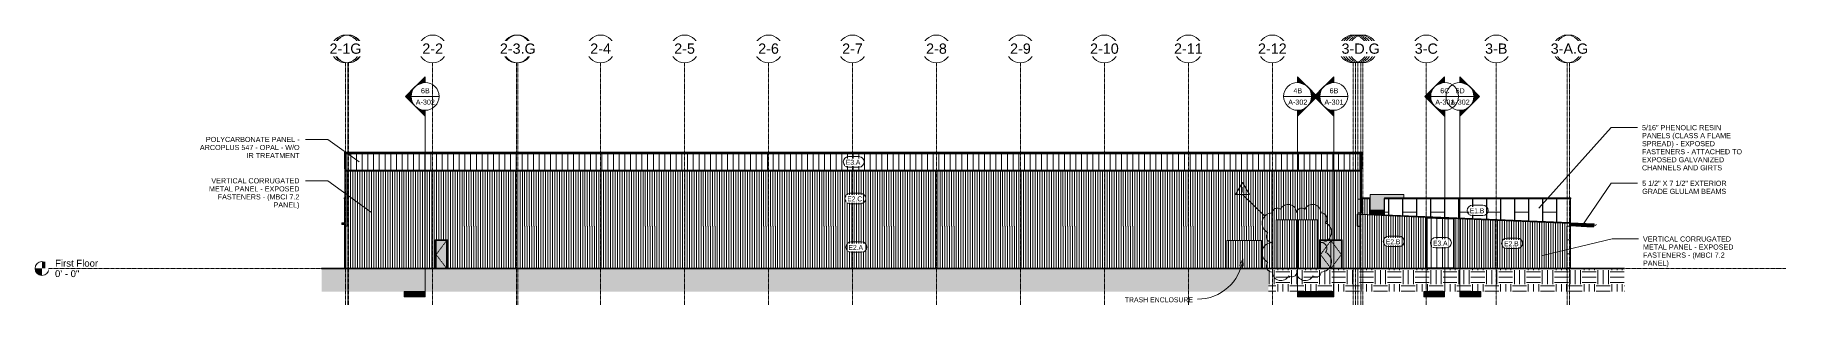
# Model space of a CAD drawing. Header units: inches. Extents: x 20273 to 40654, y -355 to 835.
# Drawn here: x 34617 to 40654, y -126 to 805 of the extents above; entities that cross this region are included whole.
import ezdxf

# ---------------------------------------------------------------- set-up
doc = ezdxf.new("R2010")
doc.units = ezdxf.units.IN
doc.header["$MEASUREMENT"] = 0
for name, pattern in [('Dash 1_16_', [0.125, 0.0625, -0.0625]), ('Grid Line 1_2_', [0.875, 0.5, -0.125, 0.125, -0.125]), ('Hidden 1_8_', [0.1875, 0.125, -0.0625])]:
    doc.linetypes.add(name, pattern=pattern)
for name, color, linetype, lineweight in [('A-ANNO-KEYN', 231, 'Continuous', 9), ('A-DOOR', 31, 'Continuous', 13), ('A-DOOR-FRAM', 31, 'Continuous', 9), ('A-FLOR-LEVL', 51, 'Continuous', 9), ('A-GLAZ-CWMG', 51, 'Continuous', 13), ('A-ROOF', 132, 'Continuous', 13), ('A-ROOF-OTLN', 132, 'Continuous', 9), ('A-ROOF-PATT', 132, 'Continuous', 13), ('A-WALL', 113, 'Continuous', 13), ('A-WALL-IDEN', 211, 'Continuous', 9), ('A-WALL-PATT', 111, 'Continuous', 13), ('C-TOPO', 7, 'Continuous', 13), ('G-ANNO-REVC', 71, 'Continuous', 9), ('G-ANNO-REVC-IDEN', 71, 'Continuous', 9), ('G-ANNO-SYMB', 111, 'Continuous', 9), ('G-ANNO-TEXT', 231, 'Continuous', 9), ('I-WALL', 2, 'Continuous', 13), ('M-EQPM', 50, 'Continuous', 13), ('S-BEAM', 12, 'Continuous', 13), ('S-COLS', 52, 'Continuous', 13), ('S-GRID', 1, 'Continuous', 9), ('S-GRID-IDEN', 1, 'Continuous', 9)]:
    doc.layers.add(name, color=color, linetype=linetype, lineweight=lineweight)
doc.styles.add('Arial', font='arial.ttf', dxfattribs={"height": 23.60479})
doc.styles.add('Arial_1', font='arial.ttf', dxfattribs={"height": 35.407186})
doc.styles.add('Arial_2', font='arial.ttf', dxfattribs={"height": 17.703593})
doc.styles.add('Century Gothic', font='GOTHIC.TTF', dxfattribs={"width": 0.8, "height": 17.245342})
doc.styles.add('Century Gothic_1', font='GOTHIC.TTF', dxfattribs={"height": 17.245342})
pattern_1 = [(0, (-86432.223, 0), (48, 48), [48, -48]), (0, (-86432.223, 18), (48, 48), [48, -48]), (0, (-86432.223, 36), (48, 48), [48, -48]), (90, (-86426.223, 42), (-48, 48), [48, -48]), (90, (-86408.223, 42), (-48, 48), [48, -48]), (90, (-86390.223, 42), (-48, 48), [48, -48])]
pattern_2 = [(0, (-84042.58, 145.5), (-193, 193), [48, -145]), (90, (-84042.58, 145.5), (-193, 1e-14), [96.25, -96.75]), (180, (-83994.58, 241.75), (-193, 193), [48, -145]), (90, (-83994.58, 145.5), (-193, 1e-14), [96.25, -96.75]), (180, (-83994.58, 242), (-193, 193), [48, -145]), (90, (-83994.58, 242), (-193, 1e-14), [96.25, -96.75]), (0, (-84042.58, 338.25), (-193, 193), [48, -145]), (90, (-84042.58, 242), (-193, 1e-14), [96.25, -96.75]), (0, (-83994.33, 193.5), (-193, 193), [48, -145]), (90, (-83994.33, 145.25), (-193, 1e-14), [48.25, -144.75]), (90, (-83946.33, 145.25), (-193, 1e-14), [48.25, -144.75]), (0, (-83994.33, 290), (-193, 193), [48, -145]), (90, (-83994.33, 193.75), (-193, 1e-14), [96.25, -96.75]), (180, (-83946.33, 193.75), (-193, 193), [48, -145]), (90, (-83946.33, 193.75), (-193, 1e-14), [96.25, -96.75]), (90, (-83994.33, 290.25), (-193, 1e-14), [48, -145]), (180, (-83946.33, 290.25), (-193, 193), [48, -145]), (90, (-83946.33, 290.25), (-193, 1e-14), [48, -145]), (0, (-83946.08, 145.5), (-193, 193), [48, -145]), (90, (-83946.08, 145.5), (-193, 1e-14), [96.25, -96.75]), (180, (-83898.08, 241.75), (-193, 193), [48, -145]), (90, (-83898.08, 145.5), (-193, 1e-14), [96.25, -96.75]), (180, (-83898.08, 242), (-193, 193), [48, -145]), (90, (-83898.08, 242), (-193, 1e-14), [96.25, -96.75]), (180, (-83898.08, 338.25), (-193, 193), [48, -145]), (90, (-83946.08, 242), (-193, 1e-14), [96.25, -96.75]), (0, (-83897.83, 193.5), (-193, 193), [48, -145]), (90, (-83897.83, 145.25), (-193, 1e-14), [48.25, -144.75]), (90, (-83849.83, 145.25), (-193, 1e-14), [48.25, -144.75]), (0, (-83897.83, 290), (-193, 193), [48, -145]), (90, (-83897.83, 193.75), (-193, 1e-14), [96.25, -96.75]), (180, (-83849.83, 193.75), (-193, 193), [48, -145]), (90, (-83849.83, 193.75), (-193, 1e-14), [96.25, -96.75]), (90, (-83897.83, 290.25), (-193, 1e-14), [48, -145]), (180, (-83849.83, 290.25), (-193, 193), [48, -145]), (90, (-83849.83, 290.25), (-193, 1e-14), [48, -145])]
pattern_3 = [(90, (-88246.49, 0), (-8, 5e-16), [])]

msp = doc.modelspace()

# ---------------------------------------------------------------- texts
at = {"layer": 'G-ANNO-REVC-IDEN', "insert": (38780.1, 279.6), "char_height": 17.7, "width": 16.416, "attachment_point": 2, "line_spacing_factor": 0.938532, "style": 'Arial_2'}
msp.add_mtext('1', dxfattribs=at)
at = {"layer": 'G-ANNO-SYMB', "char_height": 17.7, "attachment_point": 2, "line_spacing_factor": 0.938532, "style": 'Arial_2'}
for s, insert, width in [('6B', (35963, 621.5), 36.072), ('4B', (38970.9, 621.5), 36.072), ('6B', (39095.7, 621.5), 36.072), ('6C', (39478, 621.5), 37.584), ('6D', (39530.7, 621.5), 37.584), ('A-302', (35963, 582.2), 78.624), ('A-302', (38970.9, 582.2), 78.624), ('A-301', (39095.7, 582.2), 78.624), ('A-301', (39478, 582.2), 78.624), ('A-302', (39530.7, 582.2), 78.624)]:
    msp.add_mtext(s, dxfattribs=dict(at, insert=insert, width=width))

# ---------------------------------------------------------------- blocks, each defined once
blk = doc.blocks.new('Rectangular Mullion - Profile_Polycarbonate_Upper and left-1768104-Elevation - North')
at = {"layer": 'A-GLAZ-CWMG'}
blk.add_hatch(color=256, dxfattribs=at).paths.add_polyline_path([(-22995, 395.5), (-22784.1, 395.5), (-22784.1, 398.2), (-26278.6, 398.2), (-26278.6, 395.5), (-23556.5, 395.5)], flags=0)
for p, q in [((-26278.6, 395.5), (-26278.6, 398.2)), ((-26278.6, 398.2), (-22784.1, 398.2)), ((-26278.6, 395.5), (-22784.1, 395.5)), ((-22784.1, 398.2), (-22784.1, 395.5))]:
    blk.add_line(p, q, dxfattribs=at)
blk = doc.blocks.new('Rectangular Mullion - Profile_Polycarbonate_Lower-1768105-Elevation - North')
at = {"layer": 'A-GLAZ-CWMG'}
blk.add_hatch(color=256, dxfattribs=at).paths.add_polyline_path([(-24679.4, 335.5), (-22784.1, 335.5), (-22784.1, 338.3), (-26278.6, 338.3), (-26278.6, 335.5), (-25240.9, 335.5)], flags=0)
for p, q in [((-26278.6, 335.5), (-26278.6, 338.3)), ((-22784.1, 338.3), (-26278.6, 338.3)), ((-22784.1, 335.5), (-26278.6, 335.5)), ((-22784.1, 338.3), (-22784.1, 335.5))]:
    blk.add_line(p, q, dxfattribs=at)
blk = doc.blocks.new('Rectangular Mullion - Profile_Polycarbonate_Upper and left-1766189-Elevation - North')
at = {"layer": 'A-GLAZ-CWMG'}
blk.add_hatch(color=256, dxfattribs=at).paths.add_polyline_path([(-22781.4, 335.5), (-22781.4, 398.2), (-22784.1, 398.2), (-22784.1, 335.5)], flags=0)
for p, q in [((-22784.1, 398.2), (-22781.4, 398.2)), ((-22784.1, 398.2), (-22784.1, 335.5)), ((-22781.4, 398.2), (-22781.4, 335.5)), ((-22781.4, 335.5), (-22784.1, 335.5))]:
    blk.add_line(p, q, dxfattribs=at)
blk = doc.blocks.new('Rectangular Mullion - Profile_Polycarbonate_right-1766190-Elevation - North')
at = {"layer": 'A-GLAZ-CWMG'}
blk.add_hatch(color=256, dxfattribs=at).paths.add_polyline_path([(-26278.6, 335.5), (-26278.6, 398.2), (-26281.4, 398.2), (-26281.4, 335.5)], flags=0)
for p, q in [((-26281.4, 398.2), (-26278.6, 398.2)), ((-26281.4, 335.5), (-26281.4, 398.2)), ((-26278.6, 335.5), (-26278.6, 398.2)), ((-26278.6, 335.5), (-26281.4, 335.5))]:
    blk.add_line(p, q, dxfattribs=at)
blk = doc.blocks.new('Girt_C - 8_D-1785278-Elevation - North')
at = {"layer": 'S-BEAM'}
blk.add_line((-22069, 241.3), (-22069.3, 241.3), dxfattribs=at)
blk = doc.blocks.new('Double-Flush - 72_ x 96_-983185-Elevation - North')
at = {"layer": 'A-DOOR'}
for points in [[(-22883.8, 0), (-22883.8, 96), (-22919.8, 96), (-22919.8, 0)], [(-22847.8, 0), (-22847.8, 96), (-22883.8, 96), (-22883.8, 0), (-22854.6, 0)]]:
    blk.add_hatch(color=256, dxfattribs=at).paths.add_polyline_path(points, flags=0)
at = {"layer": 'A-DOOR-FRAM', "lineweight": 13}
blk.add_hatch(color=256, dxfattribs=at).paths.add_polyline_path([(-22922.8, 0), (-22919.8, 0), (-22919.8, 96), (-22847.8, 96), (-22847.8, 0), (-22844.8, 0), (-22844.8, 99), (-22922.8, 99), (-22922.8, 76.4)], flags=0)
at = {"layer": 'A-DOOR', "linetype": 'Dash 1_16_', "lineweight": 9}
for p, q in [((-22883.8, 96), (-22919.8, 48)), ((-22847.8, 48), (-22883.8, 96)), ((-22883.8, 0), (-22919.8, 48)), ((-22883.8, 0), (-22847.8, 48))]:
    blk.add_line(p, q, dxfattribs=at)
at = {"layer": 'A-DOOR', "lineweight": 9}
for p, q in [((-22883.8, 96), (-22883.8, 0)), ((-22883.8, 0), (-22883.8, 96))]:
    blk.add_line(p, q, dxfattribs=at)
at = {"layer": 'A-DOOR-FRAM'}
for p, q in [((-22844.8, 99), (-22922.8, 99)), ((-22922.8, 99), (-22922.8, 0)), ((-22919.8, 96), (-22847.8, 96)), ((-22919.8, 0), (-22919.8, 96)), ((-22847.8, 96), (-22847.8, 0)), ((-22844.8, 0), (-22844.8, 99))]:
    blk.add_line(p, q, dxfattribs=at)
blk = doc.blocks.new('Carrier_48TC_Standard_Efficiency_Gas_Heat_Electric_Cooling_Packaged_Rooftop_Unit_3_to_15_nominal_tons - 15 ton 48TC__16-873539-Elevation - North')
at = {"layer": 'M-EQPM'}
for points in [[(-22714.2, 197.3), (-22700.8, 197.3), (-22700.7, 240.8), (-22699.8, 240.8), (-22699.8, 243.5), (-22632.5, 243.5), (-22632.5, 254.7), (-22748.4, 254.7), (-22748.4, 197.3)], [(-22632.4, 243.5), (-22632.4, 249.6), (-22632.5, 249.6), (-22632.5, 243.5)], [(-22700.8, 187.1), (-22700.8, 201.1), (-22748.4, 201.1), (-22748.4, 187.1), (-22705.5, 187.1)]]:
    blk.add_hatch(color=256, dxfattribs=at).paths.add_polyline_path(points, flags=0)
for p, q in [((-22748.4, 254.7), (-22632.5, 254.7)), ((-22748.4, 197.3), (-22748.4, 254.7)), ((-22632.5, 243.5), (-22632.5, 254.7)), ((-22632.5, 249.6), (-22632.4, 249.6)), ((-22632.4, 249.6), (-22632.4, 243.5)), ((-22748.4, 201.1), (-22700.8, 201.1)), ((-22748.4, 187.1), (-22748.4, 201.1)), ((-22700.8, 197.3), (-22748.4, 197.3)), ((-22700.8, 187.1), (-22748.4, 187.1))]:
    blk.add_line(p, q, dxfattribs=at)
blk = doc.blocks.new('overhead door - one-983186-Elevation - North')
at = {"layer": 'A-DOOR', "lineweight": 9}
h = blk.add_hatch(dxfattribs=at)
h.set_pattern_fill('FP_48', color=8, style=0, pattern_type=2)
h.set_pattern_definition([(90, (-84969.99, 0), (-8, 5e-16), [])])
h.paths.add_polyline_path([(-22990.5, 0), (-22928.8, 0), (-22928.8, 168), (-23072.8, 168), (-23072.8, 0), (-22995, 0)], flags=0)
blk = doc.blocks.new('columns and girder2 - one-1334686-Elevation - North')
at = {"layer": 'S-BEAM'}
h = blk.add_hatch(color=256, dxfattribs=at)
h.paths.add_polyline_path([(-25697.4, 335), (-25696.4, 335), (-25696.4, 335.5), (-25697.4, 335.5)], flags=0)
h.paths.add_polyline_path([(-25685.4, 335), (-25685.4, 335.5), (-25686.4, 335.5), (-25686.4, 335)], flags=0)
blk.add_hatch(color=256, dxfattribs=at).paths.add_polyline_path([(-25686.4, 335), (-25686.4, 335.5), (-25696.4, 335.5), (-25696.4, 335)], flags=0)
for p, q in [((-25697.4, 335), (-25697.4, 335.5)), ((-25696.4, 335.5), (-25696.4, 335)), ((-25686.4, 335.5), (-25686.4, 335)), ((-25685.4, 335.5), (-25685.4, 335))]:
    blk.add_line(p, q, dxfattribs=at)
blk = doc.blocks.new('Single-Flush - 36_ x 96_-1048073-Elevation - North')
at = {"layer": 'A-DOOR'}
blk.add_hatch(color=256, dxfattribs=at).paths.add_polyline_path([(-25968.8, 0), (-25932.8, 0), (-25932.8, 96), (-25968.8, 96), (-25968.8, 60)], flags=0)
at = {"layer": 'A-DOOR-FRAM', "lineweight": 13}
blk.add_hatch(color=256, dxfattribs=at).paths.add_polyline_path([(-25971.8, 0), (-25968.8, 0), (-25968.8, 96), (-25932.8, 96), (-25932.8, 0), (-25929.8, 0), (-25929.8, 99), (-25971.8, 99), (-25971.8, 76.4)], flags=0)
at = {"layer": 'A-DOOR', "linetype": 'Dash 1_16_', "lineweight": 9}
for p in [(-25932.8, 96), (-25932.8, 0)]:
    blk.add_line(p, (-25968.8, 48), dxfattribs=at)
at = {"layer": 'A-DOOR-FRAM'}
for p, q in [((-25929.8, 99), (-25971.8, 99)), ((-25971.8, 99), (-25971.8, 0)), ((-25968.8, 0), (-25968.8, 96)), ((-25968.8, 96), (-25932.8, 96)), ((-25932.8, 96), (-25932.8, 0)), ((-25929.8, 0), (-25929.8, 99))]:
    blk.add_line(p, q, dxfattribs=at)
blk = doc.blocks.new('W-Wide Flange-Column - B1_G-1528735-Elevation - North')
at = {"layer": 'S-COLS', "linetype": 'Hidden 1_8_', "lineweight": 9}
for p, q in [((-22795.5, 335.5), (-22795.5, 335)), ((-22795.2, 335), (-22795.2, 335.5))]:
    blk.add_line(p, q, dxfattribs=at)
blk = doc.blocks.new('L-Angle - L2X2X3_16-1772653-Elevation - North')
at = {"layer": 'S-BEAM'}
blk.add_hatch(color=256, dxfattribs=at).paths.add_polyline_path([(-22780.3, 238.9), (-22778.6, 238.9), (-22778.9, 239.1), (-22780.3, 239.1)], flags=0)
for p, q in [((-22778.8, 239.1), (-22780.3, 239.1)), ((-22778.9, 238.9), (-22778.6, 238.9))]:
    blk.add_line(p, q, dxfattribs=at)
blk.add_arc((-22778.8, 238.9), 0.187, 0, 90, dxfattribs=at)
blk = doc.blocks.new('Girt_C - 8_D-1405508-Elevation - North')
at = {"layer": 'S-BEAM'}
blk.add_line((-26281.4, 390), (-26281.4, 389.6), dxfattribs=at)
blk = doc.blocks.new('Dimension Lumber - 5_5 x 7_5 Glulam-1777808-Elevation - North')
at = {"layer": 'S-BEAM'}
blk.add_hatch(color=256, dxfattribs=at).paths.add_polyline_path([(-21978, 143), (-21977.7, 150.5), (-22001.7, 151.5), (-22002, 144), (-22001.7, 144)], flags=0)
for p, q in [((-22002, 144), (-21978, 143)), ((-22001.7, 151.5), (-21977.7, 150.5)), ((-21977.7, 150.5), (-21978, 143))]:
    blk.add_line(p, q, dxfattribs=at)
blk = doc.blocks.new('Dimension Lumber - 5_5 x 7_5 Glulam-1777807-Elevation - North')
at = {"layer": 'S-BEAM'}
blk.add_hatch(color=256, dxfattribs=at).paths.add_polyline_path([(-22002, 144), (-22001.7, 151.5), (-22058.8, 153.9), (-22058.8, 153.8), (-22058.3, 153.8), (-22058.3, 146.5), (-22058.8, 146.5), (-22058.8, 146.4), (-22037.6, 145.5)], flags=0)
for p, q in [((-22058.8, 153.9), (-22001.7, 151.5)), ((-22058.8, 146.4), (-22002, 144)), ((-22001.7, 151.5), (-22002, 144))]:
    blk.add_line(p, q, dxfattribs=at)
blk = doc.blocks.new('HSS-Hollow Structural Section - HSS1-1_2X1-1_2X1_8 - Obsolete-1395972-Elevation - North')
at = {"layer": 'S-BEAM'}
for points in [[(-26294.4, 152.9), (-26284.7, 152.9), (-26284.7, 153.1), (-26294.4, 153)], [(-26284.7, 151.9), (-26284.7, 152.9), (-26294.4, 152.9), (-26294.4, 151.9)], [(-26284.7, 151.6), (-26284.7, 151.9), (-26294.4, 151.9), (-26294.4, 151.6)], [(-26284.7, 151.6), (-26284.7, 151.6), (-26294.4, 151.6)]]:
    blk.add_hatch(color=256, dxfattribs=at).paths.add_polyline_path(points, flags=0)
for p, q in [((-26284.7, 153.1), (-26294.4, 153.1)), ((-26294.4, 152.9), (-26294.4, 153.1)), ((-26294.4, 151.9), (-26294.4, 152.9)), ((-26294.4, 151.6), (-26294.4, 151.9)), ((-26294.4, 151.6), (-26284.7, 151.6)), ((-26294.4, 151.6), (-26294.4, 151.6))]:
    blk.add_line(p, q, dxfattribs=at)
blk = doc.blocks.new('Rectangular Mullion - Profile_Polycarbonate_Upper and left-1766592-Elevation - North')
at = {"layer": 'A-GLAZ-CWMG'}
blk.add_hatch(color=256, dxfattribs=at).paths.add_polyline_path([(-22778.6, 239.5), (-22778.6, 398.6), (-22781.1, 398.6), (-22781.1, 239.5)], flags=0)
for p, q in [((-22781.1, 239.5), (-22781.1, 398.6)), ((-22778.6, 398.6), (-22781.1, 398.6)), ((-22778.6, 398.6), (-22778.6, 239.5)), ((-22778.6, 239.5), (-22781.1, 239.5))]:
    blk.add_line(p, q, dxfattribs=at)
blk = doc.blocks.new('Rectangular Mullion - Profile_Polycarbonate_Lower-1778976-Elevation - North')
at = {"layer": 'A-GLAZ-CWMG'}
blk.add_hatch(color=256, dxfattribs=at).paths.add_polyline_path([(-22552.5, 0), (-22461.3, 0), (-22461.3, 2.7), (-22552.5, 2.7)], flags=0)
for p, q in [((-22552.5, 0), (-22552.5, 2.7)), ((-22552.5, 2.7), (-22461.3, 2.7)), ((-22461.3, 2.7), (-22461.3, 0))]:
    blk.add_line(p, q, dxfattribs=at)
blk = doc.blocks.new('Rectangular Mullion - Profile_Polycarbonate_Upper and left-1784082-Elevation - North')
at = {"layer": 'A-GLAZ-CWMG'}
blk.add_hatch(color=256, dxfattribs=at).paths.add_polyline_path([(-22552.5, 0), (-22552.5, 173.2), (-22555.3, 176.1), (-22555.3, 0)], flags=0)
for p, q in [((-22555.3, 176.1), (-22555.3, 0)), ((-22552.5, 173.2), (-22552.5, 0))]:
    blk.add_line(p, q, dxfattribs=at)
blk = doc.blocks.new('Rectangular Mullion - Profile_Polycarbonate_right-1784083-Elevation - North')
at = {"layer": 'A-GLAZ-CWMG'}
blk.add_hatch(color=256, dxfattribs=at).paths.add_polyline_path([(-22458.5, 0), (-22458.5, 172), (-22461.3, 169.4), (-22461.3, 0)], flags=0)
for p, q in [((-22458.5, 172), (-22461.3, 169.4)), ((-22461.3, 0), (-22461.3, 169.4)), ((-22458.5, 0), (-22458.5, 172))]:
    blk.add_line(p, q, dxfattribs=at)
blk = doc.blocks.new('Rectangular Mullion - Profile_Polycarbonate_Upper and left-1784084-Elevation - North')
at = {"layer": 'A-GLAZ-CWMG'}
blk.add_hatch(color=256, dxfattribs=at).paths.add_polyline_path([(-22461.3, 169.4), (-22458.5, 172), (-22555.3, 176.1), (-22552.5, 173.2)], flags=0)
for p, q in [((-22458.5, 172), (-22555.3, 176.1)), ((-22461.3, 169.4), (-22552.5, 173.2)), ((-22461.3, 169.4), (-22458.5, 172))]:
    blk.add_line(p, q, dxfattribs=at)
blk = doc.blocks.new('Level - Level Head - Circle-15001-Elevation - North')
at = {"layer": 'A-FLOR-LEVL'}
h = blk.add_hatch(color=256, dxfattribs=at)
edge = h.paths.add_edge_path(flags=0)
edge.add_line((-27327.8, -24), (-27327.8, 0))
edge.add_line((-27327.8, 0), (-27351.8, 0))
edge.add_arc((-27327.8, 0), 24, 180, 270)
h = blk.add_hatch(color=256, dxfattribs=at)
edge = h.paths.add_edge_path(flags=0)
edge.add_line((-27327.8, 0), (-27303.8, 0))
edge.add_arc((-27327.8, 0), 24, 0, 90)
edge.add_line((-27327.8, 24), (-27327.8, 0))
blk.add_circle((-27327.8, 0), 24, dxfattribs=at)
blk = doc.blocks.new('Grid - Grid Head - Circle-14747-Elevation - North')
at = {"layer": 'S-GRID-IDEN'}
blk.add_circle((-23085.9, 756.8), 48, dxfattribs=at)
blk = doc.blocks.new('Section - 3_32_ x 3_8_-18514-Elevation - North')
at = {"layer": 'G-ANNO-SYMB'}
blk.add_hatch(color=256, dxfattribs=at).paths.add_polyline_path([(-22946.2, -79.7), (-22874.2, -79.7), (-22874.2, -97.7), (-22946.2, -97.7)], flags=0)
for p, q in [((-22946.2, -79.7), (-22946.2, -97.7)), ((-22874.2, -79.7), (-22946.2, -79.7)), ((-22946.2, -97.7), (-22874.2, -97.7)), ((-22874.2, -97.7), (-22874.2, -79.7))]:
    blk.add_line(p, q, dxfattribs=at)
blk = doc.blocks.new('Section - Section Head - Filled-1526-Elevation - North')
at = {"layer": 'G-ANNO-SYMB'}
h = blk.add_hatch(color=256, dxfattribs=at)
edge = h.paths.add_edge_path(flags=0)
edge.add_line((-22908.1, 627.1), (-22942, 593.2))
edge.add_line((-22942, 593.2), (-22922.2, 593.2))
edge.add_arc((-22874.2, 593.2), 48, 135, 180, ccw=False)
h = blk.add_hatch(color=256, dxfattribs=at)
edge = h.paths.add_edge_path(flags=0)
edge.add_arc((-22874.2, 593.2), 48.1, 90, 132.0784, ccw=False)
edge.add_line((-22874.2, 641.2), (-22874.2, 661))
edge.add_line((-22874.2, 661), (-22906.4, 628.8))
h = blk.add_hatch(color=256, dxfattribs=at)
edge = h.paths.add_edge_path(flags=0)
edge.add_arc((-22874.2, 593.2), 48, 180, 225, ccw=False)
edge.add_line((-22922.2, 593.2), (-22942, 593.2))
edge.add_line((-22942, 593.2), (-22908.1, 559.2))
h = blk.add_hatch(color=256, dxfattribs=at)
edge = h.paths.add_edge_path(flags=0)
edge.add_line((-22906.4, 557.5), (-22874.2, 525.3))
edge.add_line((-22874.2, 525.3), (-22874.2, 545.1))
edge.add_arc((-22874.2, 593.2), 48.1, 227.9216, 270, ccw=False)
for p, q in [((-22942, 593.2), (-22874.2, 661)), ((-22942, 593.2), (-22908.1, 627.1)), ((-22906.4, 628.8), (-22874.2, 661)), ((-22874.2, 641.2), (-22874.2, 661)), ((-22874.2, 661), (-22874.2, 641.2)), ((-22942, 593.2), (-22874.2, 525.3)), ((-22922.2, 593.2), (-22942, 593.2)), ((-22908.1, 559.2), (-22942, 593.2)), ((-22942, 593.2), (-22922.2, 593.2)), ((-22874.2, 525.3), (-22906.4, 557.5)), ((-22874.2, 545.2), (-22874.2, 525.3)), ((-22874.2, 545.1), (-22874.2, 525.3))]:
    blk.add_line(p, q, dxfattribs=at)
for radius, start, end in [(48, 90, 270), (48, 135, 180), (48.1, 90, 132.0784), (48, 270, 90), (48, 180, 225), (48.1, 227.9216, 270)]:
    blk.add_arc((-22874.2, 593.2), radius, start, end, dxfattribs=at)
blk = doc.blocks.new('Wall Tag - 1_4_-1369832-Elevation - North')
at = {"layer": 'A-WALL-IDEN', "color": 153}
for p, q in [((-24541.4, 259.2), (-24505.4, 259.2)), ((-24505.4, 259.2), (-24541.4, 259.2)), ((-24541.4, 223.2), (-24505.4, 223.2)), ((-24541.4, 223.2), (-24505.4, 223.2))]:
    blk.add_line(p, q, dxfattribs=at)
for centre, start, end in [((-24541.4, 241.2), 90, 270), ((-24541.4, 241.2), 90, 270), ((-24505.4, 241.2), 270, 90), ((-24505.4, 241.2), 270, 90)]:
    blk.add_arc(centre, 18, start, end, dxfattribs=at)
blk = doc.blocks.new('Family - ___-1733546-Elevation - North')
at = {"layer": 'G-ANNO-REVC', "color": 153}
for centre, radius, start, end in [((-23085.9, 155.7), 35.7, 90, 244.79123), ((-23069.1, 191.4), 16.8, 48.18969, 180), ((-23031.3, 191.4), 29.4, 0, 154.79123), ((-22985.1, 191.4), 16.8, 48.18969, 180), ((-22947.3, 191.4), 29.4, 0, 154.79123), ((-22917.9, 171), 20.4, 318.18969, 90), ((-23085.9, 109.8), 20.4, 138.18969, 270), ((-22917.9, 125.1), 35.7, 270, 64.79123), ((-23085.9, 53.7), 35.7, 90, 244.79123), ((-22917.9, 69), 20.4, 318.18969, 90), ((-23085.9, 7.8), 20.4, 138.18969, 270), ((-22917.9, 23.1), 35.7, 270, 64.79123), ((-23056.5, -12.6), 29.4, 180, 334.79123), ((-23018.7, -12.6), 16.8, 228.18969, 360), ((-22972.5, -12.6), 29.4, 180, 334.79123), ((-22934.7, -12.6), 16.8, 228.18969, 360)]:
    blk.add_arc(centre, radius, start, end, dxfattribs=at)
blk = doc.blocks.new('Revision Tag - Revision Tag-1733816-Elevation - North')
at = {"layer": 'G-ANNO-REVC-IDEN', "color": 153}
for p, q in [((-23189.3, 296.9), (-23213.5, 254.9)), ((-23213.5, 254.9), (-23165, 254.9)), ((-23189.3, 296.9), (-23165, 254.9))]:
    blk.add_line(p, q, dxfattribs=at)

# ---------------------------------------------------------------- hatches: boundary and pattern name
at = {"layer": 'A-ROOF', "lineweight": 5}
for points in [[(36728.3, 398.6), (39191.6, 398.6), (39191.6, 400.6), (35684.8, 400.6), (35684.8, 398.6), (36447.6, 398.6)], [(39898.8, 155.9), (39898.8, 157.9), (39185.3, 187.6), (39185.3, 185.6), (39850.8, 157.9)], [(35684.5, 155.4), (35684.5, 157.3), (35674.8, 157.3), (35674.8, 155.4)], [(39974.3, 152.7), (39974.3, 154.7), (39898.8, 157.9), (39898.8, 155.9)], [(39992.6, 152), (39992.6, 154), (39974.3, 154.7), (39974.3, 152.7)]]:
    msp.add_hatch(color=256, dxfattribs=at).paths.add_polyline_path(points, flags=0)
at = {"layer": 'A-ROOF-OTLN'}
msp.add_hatch(color=256, dxfattribs=at).paths.add_polyline_path([(39996.1, 148.5), (39997, 148.6), (39997.9, 148.9), (39998.6, 149.5), (39999.2, 150.2), (39999.5, 151.1), (39999.4, 151.1), (39999.1, 150.2), (39998.6, 149.5), (39997.8, 149), (39997, 148.6), (39996.1, 148.5), (39995.2, 148.6), (39994.4, 149), (39993.7, 149.5), (39993.2, 150.2), (39992.8, 151.1), (39992.7, 151.1), (39993.1, 150.2), (39993.7, 149.5), (39994.4, 148.9), (39995.2, 148.6)], flags=0)
at = {"layer": 'A-ROOF-PATT', "lineweight": 9}
h = msp.add_hatch(dxfattribs=at)
h.set_pattern_fill('FP_40', color=8, style=0, pattern_type=2)
h.set_pattern_definition([(90, (-61969.225, 1277.065), (-36.188, 2e-15), [])])
h.paths.add_polyline_path([(35684.8, 344), (35685.3, 344), (35685.3, 398.5), (35697.8, 398.5), (35697.8, 398.2), (39187.8, 398.2), (39187.8, 387.6), (39188.1, 387.6), (39188.1, 398.6), (39190.6, 398.6), (39190.6, 344), (39191.6, 344), (39191.6, 398.6), (35684.8, 398.6), (35684.8, 388.9)], flags=0)
h = msp.add_hatch(dxfattribs=at)
h.set_pattern_fill('FP_39', color=8, style=0, pattern_type=2)
h.set_pattern_definition([(90, (-61969.225, 1103.646), (-16.082, 1e-15), [])])
h.paths.add_polyline_path([(35684.5, 153.1), (35684.5, 153.9), (35674.8, 153.9), (35674.8, 153.1), (35683.1, 153.1)], flags=0)
at = {"layer": 'A-WALL', "lineweight": 5}
for points in [[(35683.1, 239.5), (35683.6, 240), (35683.6, 243.4), (35683.5, 243.5), (35683.5, 240), (35683, 239.5)], [(39220.8, 242.7), (39220.8, 243.5), (39190.6, 243.5), (39190.6, 242.7)], [(39220.8, 240), (39220.8, 242.7), (39190.6, 242.7), (39190.6, 240)], [(39911.9, 240), (39911.9, 243.5), (39269.5, 243.5), (39269.5, 240), (39886.7, 240)], [(39220.8, 239.5), (39220.8, 240), (39190.6, 240), (39190.6, 239.5)], [(39269.5, 239.5), (39912.4, 239.5), (39911.8, 240), (39269.5, 240)], [(39912.4, 239.5), (39912.4, 239.5), (39886.7, 239.5)]]:
    msp.add_hatch(color=256, dxfattribs=at).paths.add_polyline_path(points, flags=0)
at = {"layer": 'A-WALL-PATT', "lineweight": 9}
h = msp.add_hatch(dxfattribs=at)
h.set_pattern_fill('FP_45', color=8, style=0, pattern_type=2)
h.set_pattern_definition([(90, (-88250.552, 0), (-19.685, 1e-15), [])])
h.paths.add_polyline_path([(35690.6, 338.3), (39185.1, 338.3), (39185.1, 395.5), (35690.6, 395.5), (35690.6, 388.9)], flags=0)
h = msp.add_hatch(dxfattribs=at)
h.set_pattern_fill('FP_49', color=8, style=0, pattern_type=2)
h.set_pattern_definition(pattern_3)
h.paths.add_polyline_path([(38833.9, 146.2), (38896.5, 146.2), (38896.5, 168), (39040.5, 168), (39040.5, 146.2), (39175.3, 146.2), (39175.3, 187.1), (39185.3, 186.7), (39185.3, 187.6), (39189, 187.5), (39189, 239.5), (39188.1, 239.5), (39188.1, 335), (35692, 335), (35692, 146.2), (38693.5, 146.2)], flags=0)
h = msp.add_hatch(dxfattribs=at)
h.set_pattern_fill('FP_41', color=8, style=0, pattern_type=2)
h.set_pattern_definition([(270, (-87488.795, 100.524), (8, 5e-16), [])])
h.paths.add_polyline_path([(35684.5, 173.1), (35685.3, 173.1), (35685.3, 241.8), (35684.5, 241.8), (35684.5, 173.2)], flags=0)
h = msp.add_hatch(dxfattribs=at)
h.set_pattern_fill('FP_47', color=8, style=0, pattern_type=2)
h.set_pattern_definition([(90, (-84532.615, 0), (-8, 5e-16), [])])
h.paths.add_polyline_path([(39414, 0), (39414, 176.1), (39185.3, 185.6), (39185.3, 0), (39317.7, 0)], flags=0)
h = msp.add_hatch(dxfattribs=at)
h.set_pattern_fill('FP_51', color=8, style=0, pattern_type=2)
h.set_pattern_definition([(270, (-84669.948, -153.667), (8, 5e-16), [])])
h.paths.add_polyline_path([(39910.6, 157.4), (39910.6, 158.5), (39907.8, 158.5), (39272.5, 185), (39272.5, 184), (39898.8, 157.9)], flags=0)
h.paths.add_polyline_path([(39268.5, 184.1), (39268.5, 187.1), (39220.8, 187.1), (39220.8, 239.5), (39190.3, 239.5), (39190.4, 239.1), (39190.6, 238.9), (39190.3, 238.9), (39190.3, 192), (39189, 192), (39189, 187.5), (39263.8, 184.3)], flags=0)
h = msp.add_hatch(dxfattribs=at)
h.set_pattern_fill('FP_46', color=8, style=0, pattern_type=2)
h.set_pattern_definition(pattern_2)
h.paths.add_polyline_path([(39908.1, 158.5), (39908.1, 239.5), (39269.5, 239.5), (39269.5, 185.1), (39898.8, 158.9)], flags=0)
h = msp.add_hatch(dxfattribs=at)
h.set_pattern_fill('FP_46', color=8, style=0, pattern_type=2)
h.set_pattern_definition(pattern_2)
h.paths.add_polyline_path([(39908.1, 158.5), (39910.9, 158.5), (39910.9, 239.5), (39908.1, 239.5), (39908.1, 159.5)], flags=0)
h = msp.add_hatch(dxfattribs=at)
h.set_pattern_fill('FP_52', color=8, style=0, pattern_type=2)
h.set_pattern_definition([(90, (-87981.4, -191.25), (-193, -193), [48, -145]), (180, (-87981.4, -191.25), (-2e-14, -193), [96.25, -96.75]), (270, (-88077.65, -143.25), (-193, -193), [48, -145]), (180, (-87981.4, -143.25), (-2e-14, -193), [96.25, -96.75]), (270, (-88077.9, -143.25), (-193, -193), [48, -145]), (180, (-88077.9, -143.25), (-2e-14, -193), [96.25, -96.75]), (90, (-88174.15, -191.25), (-193, -193), [48, -145]), (180, (-88077.9, -191.25), (-2e-14, -193), [96.25, -96.75]), (90, (-88029.4, -143), (-193, -193), [48, -145]), (180, (-87981.15, -143), (-2e-14, -193), [48.25, -144.75]), (180, (-87981.15, -95), (-2e-14, -193), [48.25, -144.75]), (90, (-88125.9, -143), (-193, -193), [48, -145]), (180, (-88029.65, -143), (-2e-14, -193), [96.25, -96.75]), (270, (-88029.65, -95), (-193, -193), [48, -145]), (180, (-88029.65, -95), (-2e-14, -193), [96.25, -96.75]), (180, (-88126.15, -143), (-2e-14, -193), [48, -145]), (270, (-88126.15, -95), (-193, -193), [48, -145]), (180, (-88126.15, -95), (-2e-14, -193), [48, -145]), (90, (-87981.4, -94.75), (-193, -193), [48, -145]), (180, (-87981.4, -94.75), (-2e-14, -193), [96.25, -96.75]), (270, (-88077.65, -46.75), (-193, -193), [48, -145]), (180, (-87981.4, -46.75), (-2e-14, -193), [96.25, -96.75]), (270, (-88077.9, -46.75), (-193, -193), [48, -145]), (180, (-88077.9, -46.75), (-2e-14, -193), [96.25, -96.75]), (270, (-88174.15, -46.75), (-193, -193), [48, -145]), (180, (-88077.9, -94.75), (-2e-14, -193), [96.25, -96.75]), (90, (-88029.4, -46.5), (-193, -193), [48, -145]), (180, (-87981.15, -46.5), (-2e-14, -193), [48.25, -144.75]), (180, (-87981.15, 1.5), (-2e-14, -193), [48.25, -144.75]), (90, (-88125.9, -46.5), (-193, -193), [48, -145]), (180, (-88029.65, -46.5), (-2e-14, -193), [96.25, -96.75]), (270, (-88029.65, 1.5), (-193, -193), [48, -145]), (180, (-88029.65, 1.5), (-2e-14, -193), [96.25, -96.75]), (180, (-88126.15, -46.5), (-2e-14, -193), [48, -145]), (270, (-88126.15, 1.5), (-193, -193), [48, -145]), (180, (-88126.15, 1.5), (-2e-14, -193), [48, -145])])
h.paths.add_polyline_path([(35685.3, 0), (35685.3, 173.1), (35684.5, 173.1), (35684.5, 0)], flags=0)
h = msp.add_hatch(dxfattribs=at)
h.set_pattern_fill('FP_49', color=8, style=0, pattern_type=2)
h.set_pattern_definition(pattern_3)
h.paths.add_polyline_path([(35886.1, 0), (35988.2, 0), (35988.2, 146.2), (35685.3, 146.2), (35685.3, 0)], flags=0)
h = msp.add_hatch(dxfattribs=at)
h.set_pattern_fill('FP_44', color=8, style=0, pattern_type=2)
h.set_pattern_definition([(90, (-87950.24, 0), (-8, 5e-16), [])])
h.paths.add_polyline_path([(36039.5, 0), (38726, 0), (38726, 96), (38846, 96), (38846, 0), (38896.5, 0), (38896.5, 146.2), (35988.2, 146.2), (35988.2, 0), (35997.5, 0), (35997.5, 99), (36039.5, 99), (36039.5, 76.4)], flags=0)
h.paths.add_polyline_path([(39040.5, 0), (39046.5, 0), (39046.5, 99), (39124.5, 99), (39124.5, 0), (39185.3, 0), (39185.3, 146.2), (39040.5, 146.2), (39040.5, 76.4)], flags=0)
h = msp.add_hatch(dxfattribs=at)
h.set_pattern_fill('FP_53', color=8, style=0, pattern_type=2)
h.set_pattern_definition([(90, (-84427.74, 0), (-19.685, 1e-15), [])])
h.paths.add_polyline_path([(39416.7, 2.7), (39508, 2.7), (39508, 169.4), (39416.7, 173.2), (39416.7, 76.4)], flags=0)
h = msp.add_hatch(dxfattribs=at)
h.set_pattern_fill('FP_43', color=8, style=0, pattern_type=2)
h.set_pattern_definition([(90, (-84036.115, 0), (-8, 5e-16), [])])
h.paths.add_polyline_path([(39898.8, 0), (39898.8, 145.5), (39910.5, 145.5), (39910.5, 155.4), (39510.7, 172), (39510.7, 0), (39816.5, 0)], flags=0)
h = msp.add_hatch(dxfattribs=at)
h.set_pattern_fill('FP_42', color=8, style=0, pattern_type=2)
h.set_pattern_definition([(90, (-83840.83, -46.5), (-193, -193), [48, -145]), (180, (-83840.83, -46.5), (-2e-14, -193), [96.25, -96.75]), (270, (-83937.08, 1.5), (-193, -193), [48, -145]), (180, (-83840.83, 1.5), (-2e-14, -193), [96.25, -96.75]), (270, (-83937.33, 1.5), (-193, -193), [48, -145]), (180, (-83937.33, 1.5), (-2e-14, -193), [96.25, -96.75]), (90, (-84033.58, -46.5), (-193, -193), [48, -145]), (180, (-83937.33, -46.5), (-2e-14, -193), [96.25, -96.75]), (90, (-83888.83, 1.75), (-193, -193), [48, -145]), (180, (-83840.58, 1.75), (-2e-14, -193), [48.25, -144.75]), (180, (-83840.58, 49.75), (-2e-14, -193), [48.25, -144.75]), (90, (-83985.33, 1.75), (-193, -193), [48, -145]), (180, (-83889.08, 1.75), (-2e-14, -193), [96.25, -96.75]), (270, (-83889.08, 49.75), (-193, -193), [48, -145]), (180, (-83889.08, 49.75), (-2e-14, -193), [96.25, -96.75]), (180, (-83985.58, 1.75), (-2e-14, -193), [48, -145]), (270, (-83985.58, 49.75), (-193, -193), [48, -145]), (180, (-83985.58, 49.75), (-2e-14, -193), [48, -145]), (90, (-83840.83, 50), (-193, -193), [48, -145]), (180, (-83840.83, 50), (-2e-14, -193), [96.25, -96.75]), (270, (-83937.08, 98), (-193, -193), [48, -145]), (180, (-83840.83, 98), (-2e-14, -193), [96.25, -96.75]), (270, (-83937.33, 98), (-193, -193), [48, -145]), (180, (-83937.33, 98), (-2e-14, -193), [96.25, -96.75]), (270, (-84033.58, 98), (-193, -193), [48, -145]), (180, (-83937.33, 50), (-2e-14, -193), [96.25, -96.75]), (90, (-83888.83, 98.25), (-193, -193), [48, -145]), (180, (-83840.58, 98.25), (-2e-14, -193), [48.25, -144.75]), (180, (-83840.58, 146.25), (-2e-14, -193), [48.25, -144.75]), (90, (-83985.33, 98.25), (-193, -193), [48, -145]), (180, (-83889.08, 98.25), (-2e-14, -193), [96.25, -96.75]), (270, (-83889.08, 146.25), (-193, -193), [48, -145]), (180, (-83889.08, 146.25), (-2e-14, -193), [96.25, -96.75]), (180, (-83985.58, 98.25), (-2e-14, -193), [48, -145]), (270, (-83985.58, 146.25), (-193, -193), [48, -145]), (180, (-83985.58, 146.25), (-2e-14, -193), [48, -145])])
h.paths.add_polyline_path([(39910.9, 0), (39910.9, 145.5), (39898.8, 145.5), (39898.8, 0)], flags=0)
h = msp.add_hatch(dxfattribs=at)
h.set_pattern_fill('FP_50', color=8, style=0, pattern_type=2)
h.set_pattern_definition([(90, (-85211.71, 0), (-8, 5e-16), [])])
h.paths.add_polyline_path([(38751.9, 0), (38846, 0), (38846, 96), (38726, 96), (38726, 0)], flags=0)
at = {"layer": 'C-TOPO', "lineweight": 9}
h = msp.add_hatch(dxfattribs=at)
h.set_pattern_fill('FP_38', color=8, style=0, pattern_type=2)
h.set_pattern_definition(pattern_1)
h.paths.add_polyline_path([(38870, -79.8), (38870, 0), (35605.3, 0), (35605.3, -79.8), (38830.4, -79.8)], flags=0)
h = msp.add_hatch(dxfattribs=at)
h.set_pattern_fill('FP_38', color=8, style=0, pattern_type=2)
h.set_pattern_definition(pattern_1)
h.paths.add_polyline_path([(38978.7, -79.8), (39158, -79.8), (39158, 0), (38870, 0), (38870, -79.8), (38974.2, -79.8)], flags=0)
h = msp.add_hatch(dxfattribs=at)
h.set_pattern_fill('FP_38', color=8, style=0, pattern_type=2)
h.set_pattern_definition(pattern_1)
h.paths.add_polyline_path([(39317.7, -79.8), (39986, -79.8), (39986, 0), (39158, 0), (39158, -79.8), (39255, -79.8)], flags=0)
h = msp.add_hatch(dxfattribs=at)
h.set_pattern_fill('FP_38', color=8, style=0, pattern_type=2)
h.set_pattern_definition(pattern_1)
h.paths.add_polyline_path([(40037.9, -79.8), (40058, -79.8), (40058, 0), (39986, 0), (39986, -79.8), (40027.8, -79.8)], flags=0)
h = msp.add_hatch(dxfattribs=at)
h.set_pattern_fill('FP_38', color=8, style=0, pattern_type=2)
h.set_pattern_definition(pattern_1)
h.paths.add_polyline_path([(40097.2, -79.8), (40097.2, 0), (40058, 0), (40058, -79.8)], flags=0)
at = {"layer": 'I-WALL', "lineweight": 5}
msp.add_hatch(color=256, dxfattribs=at).paths.add_polyline_path([(39910.9, 146.5), (39910.9, 153.7), (39910.5, 153.7), (39910.5, 146.5)], flags=0)
at = {"layer": 'S-COLS', "lineweight": 5}
h = msp.add_hatch(color=256, dxfattribs=at)
h.paths.add_polyline_path([(39176, 146.2), (39177.8, 146.2), (39177.8, 187), (39175.3, 187.1), (39175.3, 146.2)], flags=0)
h.paths.add_polyline_path([(39175.3, 335), (39177.8, 335), (39177.8, 335.5), (39169.8, 335.5), (39169.8, 335)], flags=0)
msp.add_hatch(color=256, dxfattribs=at).paths.add_polyline_path([(39272.5, 184), (39272.4, 185), (39269.5, 185.1), (39269.5, 240.8), (39268.5, 240.8), (39268.5, 184.1), (39272.4, 184)], flags=0)

# ---------------------------------------------------------------- linework, layer by layer
at = {"layer": 'A-ANNO-KEYN', "color": 153}
for p, q in [((39801.8, 207.6), (40051.4, 485.8)), ((40051.4, 485.8), (40142.1, 485.8)), ((35627.1, 445.1), (35549.9, 445.1)), ((35735, 368), (35627.1, 445.1)), ((35626.6, 302.5), (35549.4, 302.5)), ((35777.8, 192.4), (35626.6, 302.5)), ((39950.1, 145.4), (40051.9, 293.8)), ((40051.9, 293.8), (40142.6, 293.8)), ((39815.1, 44.2), (40054.7, 101.8)), ((40054.7, 101.8), (40145.4, 101.8))]:
    msp.add_line(p, q, dxfattribs=at)
at = {"layer": 'A-ROOF'}
for p, q in [((35684.8, 400.6), (35684.8, 344)), ((35684.8, 400.6), (39191.6, 400.6)), ((39191.6, 398.6), (35684.8, 398.6)), ((39191.6, 344), (39191.6, 400.6)), ((35684.8, 344), (35685.3, 344)), ((39190.6, 344), (39191.6, 344)), ((39185.3, 187.6), (39992.6, 154)), ((39185.3, 187.6), (39185.3, 185.6)), ((35674.8, 155.4), (35674.8, 157.3)), ((35674.8, 157.3), (35684.5, 157.3)), ((35674.8, 153.1), (35674.8, 153.9)), ((39992.6, 152), (39414, 176.1)), ((39898.8, 155.9), (39898.8, 157.9)), ((39974.3, 154.7), (39974.3, 152.7)), ((39992.6, 152), (39992.6, 154))]:
    msp.add_line(p, q, dxfattribs=at)
at = {"layer": 'A-ROOF-OTLN'}
for p, q in [((39992.7, 152), (39992.6, 152)), ((39999.7, 151.8), (39999.7, 151.7))]:
    msp.add_line(p, q, dxfattribs=at)
for centre, radius, start, end in [((39996.1, 152), 3.5, 180, 360), ((39996.1, 152), 3.44, 180, 0), ((39999.9, 152), 0.306, 232.15901, 180), ((39999.9, 152), 0.243, 234.01097, 180)]:
    msp.add_arc(centre, radius, start, end, dxfattribs=at)
at = {"layer": 'A-WALL'}
for p, q in [((35685.3, 146.2), (35685.3, 398.5)), ((35685.3, 398.5), (35697.8, 398.5)), ((35697.8, 398.5), (35697.8, 398.2)), ((39188.1, 387.6), (39187.8, 387.6)), ((39188.1, 335), (35692, 335)), ((35692, 335), (35692, 146.2)), ((35697.8, 335.5), (35697.8, 335)), ((35685.3, 243.4), (35683.5, 243.5)), ((35683.5, 243.5), (35683.5, 240)), ((35683.6, 240), (35683.6, 243.4)), ((35683.6, 243.4), (35685.3, 243.3)), ((35684.5, 241.8), (35685.3, 241.8)), ((35684.5, 0), (35684.5, 241.8)), ((39190.6, 243.5), (39220.8, 243.5)), ((39190.6, 242.7), (39220.8, 242.7)), ((39269.5, 243.5), (39269.5, 185.1)), ((39269.5, 243.5), (39911.9, 243.5)), ((39911.9, 240), (39911.9, 243.5)), ((35683.5, 240), (35683, 239.5)), ((35683, 239.5), (35683.1, 239.5)), ((35683.1, 239.5), (35683.6, 240)), ((39175.3, 146.2), (39175.3, 187.1)), ((39175.3, 187.1), (39185.3, 186.7)), ((39177.8, 192), (39177.8, 238.9)), ((39190.3, 238.9), (39177.8, 238.9)), ((39190.3, 192), (39177.8, 192)), ((39414, 176.1), (39185.3, 185.6)), ((39185.3, 185.6), (39185.3, 0)), ((39189, 187.5), (39189, 239.5)), ((39190.3, 239.5), (39220.8, 239.5)), ((39190.3, 239.5), (39190.3, 239.1)), ((39190.3, 238.9), (39190.3, 192)), ((39190.6, 240), (39220.8, 240)), ((39190.6, 239.5), (39220.8, 239.5)), ((39911.9, 240), (39269.5, 240)), ((39269.5, 239.5), (39912.4, 239.5)), ((39269.5, 239.5), (39912.4, 239.5)), ((39269.5, 185.1), (39908.1, 158.5)), ((39910.9, 239.5), (39910.9, 158.5)), ((39912.4, 239.5), (39911.9, 240)), ((39912.4, 239.5), (39912.4, 239.5)), ((35684.5, 173.1), (35685.3, 173.1)), ((35685.3, 146.2), (35685.3, 0)), ((35692, 146.2), (35685.3, 146.2)), ((38896.5, 0), (38896.5, 168)), ((38896.5, 168), (39040.5, 168)), ((39040.5, 168), (39040.5, 0)), ((39185.3, 146.2), (39175.3, 146.2)), ((39414, 0), (39414, 176.1)), ((39510.7, 172), (39510.7, 0)), ((39898.8, 0), (39898.8, 145.5)), ((39898.8, 145.5), (39910.9, 145.5)), ((39908.1, 158.5), (39910.9, 158.5)), ((39908.1, 158.5), (39908.1, 158.5)), ((39910.5, 145.5), (39910.5, 155.4)), ((39910.6, 157.4), (39910.6, 158.5)), ((39910.9, 145.5), (39910.9, 0)), ((38846, 96), (38726, 96)), ((38726, 96), (38726, 0)), ((38846, 0), (38846, 96))]:
    msp.add_line(p, q, dxfattribs=at)
at = {"layer": 'C-TOPO', "lineweight": 35}
for p, q in [((35605.3, 0), (37704.2, 0)), ((37704.2, 0), (37720.2, 0)), ((37720.2, 0), (37740.1, 0)), ((37740.1, 0), (37851.6, 0)), ((37851.6, 0), (37871.8, 0)), ((37871.8, 0), (37895.7, 0)), ((37895.7, 0), (37923.3, 0)), ((37923.3, 0), (38013.8, 0)), ((38013.8, 0), (38041.9, 0)), ((38041.9, 0), (38751.9, 0)), ((38751.9, 0), (38870, 0)), ((38870, 0), (38978.7, 0)), ((38978.7, 0), (39158, 0)), ((39178.2, 0), (39158, 0)), ((39317.7, 0), (39178.2, 0)), ((39986, 0), (39317.7, 0)), ((40027.8, 0), (39986, 0)), ((40058, 0), (40027.8, 0)), ((40097.2, 0), (40058, 0))]:
    msp.add_line(p, q, dxfattribs=at)
at = {"layer": 'C-TOPO'}
for p, q in [((37704.2, 0), (35605.3, 0)), ((37704.2, 0), (37720.2, 0)), ((37740.1, 0), (37720.2, 0)), ((37851.6, 0), (37740.1, 0)), ((37851.6, 0), (37871.8, 0)), ((37871.8, 0), (37895.7, 0)), ((37923.3, 0), (37895.7, 0)), ((38013.8, 0), (37923.3, 0)), ((38013.8, 0), (38041.9, 0)), ((38041.9, 0), (38751.9, 0)), ((38751.9, 0), (38870, 0)), ((38978.7, 0), (38870, 0)), ((39158, 0), (38978.7, 0)), ((39178.2, 0), (39158, 0)), ((39178.2, 0), (39317.7, 0)), ((39317.7, 0), (39986, 0)), ((40027.8, 0), (39986, 0)), ((40058, 0), (40027.8, 0)), ((40058, 0), (40097.2, 0))]:
    msp.add_line(p, q, dxfattribs=at)
at = {"layer": 'G-ANNO-REVC-IDEN', "color": 153}
msp.add_line((38857.6, 180.4), (38779.9, 254.9), dxfattribs=at)
at = {"layer": 'G-ANNO-SYMB'}
for p, q in [((35914.4, 593.2), (36010.4, 593.2)), ((35962.4, 545.2), (35962.4, -79.7)), ((38922.3, 593.2), (39018.3, 593.2)), ((38970.3, 545.2), (38970.3, -79.7)), ((39047.1, 593.2), (39143.1, 593.2)), ((39095.1, 545.2), (39095.1, -79.7)), ((39429.4, 593.2), (39525.4, 593.2)), ((39477.4, 545.2), (39477.4, -79.7)), ((39482.1, 593.2), (39578.1, 593.2)), ((39530.1, 545.2), (39530.1, -79.7))]:
    msp.add_line(p, q, dxfattribs=at)
at = {"layer": 'G-ANNO-TEXT', "color": 137}
for q in [(38770.6, 10.4), (38783.2, 7.9)]:
    msp.add_line((38781.6, 32.7), q, dxfattribs=at)
msp.add_arc((38625.3, 51.6), 157.4, 270, 353.0907, dxfattribs=at)
at = {"layer": 'I-WALL'}
for p, q in [((39177.8, 144.8), (39177.8, 187)), ((39185.3, 144.8), (39177.8, 144.8)), ((39910.5, 153.7), (39910.9, 153.7)), ((39910.9, 146.5), (39910.5, 146.5)), ((39910.9, 153.7), (39910.9, 146.5))]:
    msp.add_line(p, q, dxfattribs=at)
at = {"layer": 'S-COLS'}
for p, q in [((39169.8, 335.5), (39169.8, 335)), ((39177.8, 335.5), (39177.8, 335)), ((39268.5, 240.8), (39268.5, 184.1)), ((39269.4, 240.8), (39268.5, 240.8)), ((39272.5, 184), (39272.5, 185))]:
    msp.add_line(p, q, dxfattribs=at)

# ---------------------------------------------------------------- block references
at = {"layer": 'A-DOOR'}
for name in ['overhead door - one-983186-Elevation - North', 'Single-Flush - 36_ x 96_-1048073-Elevation - North', 'Double-Flush - 72_ x 96_-983185-Elevation - North']:
    msp.add_blockref(name, (61969.2, 0), dxfattribs=at)
at = {"layer": 'A-FLOR-LEVL'}
msp.add_blockref('Level - Level Head - Circle-15001-Elevation - North', (61969.2, 0), dxfattribs=at)
at = {"layer": 'A-GLAZ-CWMG'}
for name in ['Rectangular Mullion - Profile_Polycarbonate_right-1766190-Elevation - North', 'Rectangular Mullion - Profile_Polycarbonate_Upper and left-1768104-Elevation - North', 'Rectangular Mullion - Profile_Polycarbonate_Upper and left-1766189-Elevation - North', 'Rectangular Mullion - Profile_Polycarbonate_Upper and left-1766592-Elevation - North', 'Rectangular Mullion - Profile_Polycarbonate_Lower-1768105-Elevation - North', 'Rectangular Mullion - Profile_Polycarbonate_Upper and left-1784082-Elevation - North', 'Rectangular Mullion - Profile_Polycarbonate_Upper and left-1784084-Elevation - North', 'Rectangular Mullion - Profile_Polycarbonate_right-1784083-Elevation - North', 'Rectangular Mullion - Profile_Polycarbonate_Lower-1778976-Elevation - North']:
    msp.add_blockref(name, (61969.2, 0), dxfattribs=at)
at = {"layer": 'A-WALL-IDEN', "color": 153}
for p in [(61963.5, 126.3), (61969.2, 0), (64114.6, -41), (61972.7, -167.5), (63825.3, -147.8), (63988, -152.6), (64233.2, -154.6)]:
    msp.add_blockref('Wall Tag - 1_4_-1369832-Elevation - North', p, dxfattribs=at)
at = {"layer": 'G-ANNO-REVC', "color": 153}
msp.add_blockref('Family - ___-1733546-Elevation - North', (61969.2, 0), dxfattribs=at)
at = {"layer": 'G-ANNO-REVC-IDEN', "color": 153}
msp.add_blockref('Revision Tag - Revision Tag-1733816-Elevation - North', (61969.2, 0), dxfattribs=at)
at = {"layer": 'G-ANNO-SYMB'}
for name, p in [('Section - Section Head - Filled-1526-Elevation - North', (58836.6, 0)), ('Section - Section Head - Filled-1526-Elevation - North', (61969.2, 0)), ('Section - Section Head - Filled-1526-Elevation - North', (62351.5, 0)), ('Section - 3_32_ x 3_8_-18514-Elevation - North', (58836.6, 0)), ('Section - 3_32_ x 3_8_-18514-Elevation - North', (61969.2, 0)), ('Section - 3_32_ x 3_8_-18514-Elevation - North', (62351.5, 0))]:
    msp.add_blockref(name, p, dxfattribs=at)
at = {"layer": 'G-ANNO-SYMB', "extrusion": (0, 0, -1)}
for name, p in [('Section - Section Head - Filled-1526-Elevation - North', (-16096.1, 0)), ('Section - Section Head - Filled-1526-Elevation - North', (-16655.9, 0)), ('Section - 3_32_ x 3_8_-18514-Elevation - North', (-16096.1, 0)), ('Section - 3_32_ x 3_8_-18514-Elevation - North', (-16655.9, 0))]:
    msp.add_blockref(name, p, dxfattribs=at)
at = {"layer": 'M-EQPM'}
msp.add_blockref('Carrier_48TC_Standard_Efficiency_Gas_Heat_Electric_Cooling_Packaged_Rooftop_Unit_3_to_15_nominal_tons - 15 ton 48TC__16-873539-Elevation - North', (61969.2, 0), dxfattribs=at)
at = {"layer": 'S-BEAM'}
for name, p in [('Girt_C - 8_D-1405508-Elevation - North', (61969.2, 0)), ('columns and girder2 - one-1334686-Elevation - North', (61679.7, 0)), ('columns and girder2 - one-1334686-Elevation - North', (61969.2, 0)), ('columns and girder2 - one-1334686-Elevation - North', (62258.7, 0)), ('L-Angle - L2X2X3_16-1772653-Elevation - North', (61969.2, 0)), ('Girt_C - 8_D-1785278-Elevation - North', (61969.2, 0)), ('HSS-Hollow Structural Section - HSS1-1_2X1-1_2X1_8 - Obsolete-1395972-Elevation - North', (61969.2, 2.3)), ('HSS-Hollow Structural Section - HSS1-1_2X1-1_2X1_8 - Obsolete-1395972-Elevation - North', (61969.2, 0)), ('Dimension Lumber - 5_5 x 7_5 Glulam-1777807-Elevation - North', (61969.2, 0)), ('Dimension Lumber - 5_5 x 7_5 Glulam-1777808-Elevation - North', (61969.2, 0))]:
    msp.add_blockref(name, p, dxfattribs=at)
at = {"layer": 'S-COLS', "linetype": 'Hidden 1_8_', "lineweight": 9}
msp.add_blockref('W-Wide Flange-Column - B1_G-1528735-Elevation - North', (61969.2, 0), dxfattribs=at)
at = {"layer": 'S-GRID-IDEN'}
for p in [(58773.7, 0), (59074.2, 0), (59363.7, 0), (59653.2, 0), (59942.7, 0), (60232.2, 0), (60521.7, 0), (60811.2, 0), (61100.7, 0), (61390.2, 0), (61679.7, 0), (61969.2, 0), (62247.7, 0), (62500, 0), (62741.2, 0), (62985.5, 0)]:
    msp.add_blockref('Grid - Grid Head - Circle-14747-Elevation - North', p, dxfattribs=at)

msp.set_redraw_order([(e.dxf.handle, doc.entitydb.next_handle()) for e in msp.query("TEXT MTEXT ATTDEF DIMENSION ARC_DIMENSION")])  # texts and dimensions are drawn at this point

# ---------------------------------------------------------------- next in the draw order: texts
at = {"layer": 'A-ANNO-KEYN', "char_height": 17.704, "line_spacing_factor": 0.938532, "style": 'Arial_2', "bg_fill": 3, "box_fill_scale": 1.25, "bg_fill_color": 0, "bg_fill_transparency": 0}
for s, insert, width, attachment_point in [('5/16" PHENOLIC RESIN\\PPANELS (CLASS A FLAME\\PSPREAD) - EXPOSED\\PFASTENERS - ATTACHED TO\\PEXPOSED GALVANIZED\\PCHANNELS AND GIRTS', (40157.8, 494.4), 409.968, 1), ('POLYCARBONATE PANEL -\\PARCOPLUS 547 - OPAL - W/O\\PIR TREATMENT', (35529.5, 453.6), 408.888, 3), ('VERTICAL CORRUGATED\\PMETAL PANEL - EXPOSED\\PFASTENERS - (MBCI 7.2\\PPANEL)', (35529, 311), 371.304, 3)]:
    msp.add_mtext(s, dxfattribs=dict(at, insert=insert, width=width, attachment_point=attachment_point))
at = {"layer": 'A-FLOR-LEVL', "insert": (34835, 29.8), "char_height": 23.605, "width": 176.256, "attachment_point": 3, "line_spacing_factor": 0.938532, "style": 'Arial', "bg_fill": 3, "box_fill_scale": 1.25, "bg_fill_color": 0, "bg_fill_transparency": 0}
msp.add_mtext('First Floor', dxfattribs=at)
at = {"layer": 'A-WALL-IDEN', "char_height": 17.25, "width": 43.848, "attachment_point": 2, "line_spacing_factor": 0.984117, "style": 'Century Gothic', "bg_fill": 3, "box_fill_scale": 1.25, "bg_fill_color": 0, "bg_fill_transparency": 0}
for s, insert in [('E1.B', (39588.9, 207.5)), ('E2.B', (39299.6, 100.7))]:
    msp.add_mtext(s, dxfattribs=dict(at, insert=insert))
at = {"layer": 'S-GRID-IDEN', "char_height": 35.41, "attachment_point": 2, "line_spacing_factor": 0.938532, "style": 'Arial_1', "bg_fill": 3, "box_fill_scale": 1.25, "bg_fill_color": 0, "bg_fill_transparency": 0}
for s, insert, width in [('1-1G', (35687.8, 775.6), 130.896), ('1-2', (35988.3, 775.6), 85.104), ('1-3', (36277.8, 775.6), 85.104), ('1-4', (36567.3, 775.6), 85.104), ('1-5', (36856.8, 775.6), 85.104), ('1-6', (37146.3, 775.6), 85.104), ('1-7', (37435.8, 775.6), 85.104), ('1-8', (37725.3, 775.6), 85.104), ('1-9', (38014.8, 775.6), 85.104), ('1-10', (38304.3, 775.6), 117.936), ('1-11', (38593.8, 775.6), 117.936), ('1-12', (38883.3, 775.6), 117.936), ('3-E.G', (39161.8, 775.6), 153.792), ('3-C', (39414.1, 775.6), 94.608), ('3-B', (39655.3, 775.6), 91.584), ('3-A', (39899.6, 775.6), 91.584)]:
    msp.add_mtext(s, dxfattribs=dict(at, insert=insert, width=width))

# ---------------------------------------------------------------- next in the draw order: linework, layer by layer
at = {"layer": 'S-GRID', "linetype": 'Grid Line 1_2_'}
for p, q in [((35687.8, -125.9), (35687.8, 708.8)), ((35988.3, -125.9), (35988.3, 708.8)), ((36277.8, -125.9), (36277.8, 708.8)), ((36567.3, -125.9), (36567.3, 708.8)), ((36856.8, -125.9), (36856.8, 708.8)), ((37146.3, -125.9), (37146.3, 708.8)), ((37435.8, -125.9), (37435.8, 708.8)), ((37725.3, -125.9), (37725.3, 708.8)), ((38014.8, -125.9), (38014.8, 708.8)), ((38304.3, -125.9), (38304.3, 708.8)), ((38593.8, -125.9), (38593.8, 708.8)), ((38883.3, -125.9), (38883.3, 708.8)), ((39161.8, -125.9), (39161.8, 708.8)), ((39414.1, -125.9), (39414.1, 708.8)), ((39655.3, -125.9), (39655.3, 708.8)), ((39899.6, -125.9), (39899.6, 708.8))]:
    msp.add_line(p, q, dxfattribs=at)

# ---------------------------------------------------------------- next in the draw order: block references
at = {"layer": 'S-GRID-IDEN'}
for p in [(58781.7, 0), (59074.2, 0), (59363.7, 0), (59653.2, 0), (59942.7, 0), (60232.2, 0), (60521.7, 0), (60811.2, 0), (61100.7, 0), (61390.2, 0), (61679.7, 0), (61969.2, 0), (62255.7, 0), (62993.5, 0)]:
    msp.add_blockref('Grid - Grid Head - Circle-14747-Elevation - North', p, dxfattribs=at)

# ---------------------------------------------------------------- next in the draw order: texts
at = {"layer": 'A-ANNO-KEYN', "insert": (40158.3, 302.4), "char_height": 17.704, "width": 346.68, "attachment_point": 1, "line_spacing_factor": 0.938532, "style": 'Arial_2', "bg_fill": 3, "box_fill_scale": 1.25, "bg_fill_color": 0, "bg_fill_transparency": 0}
msp.add_mtext('5 1/2" X 7 1/2" EXTERIOR\\PGRADE GLULAM BEAMS', dxfattribs=at)
at = {"layer": 'A-FLOR-LEVL', "insert": (34770.2, -6.2), "char_height": 23.6, "width": 99.936, "attachment_point": 3, "line_spacing_factor": 0.938532, "style": 'Arial', "bg_fill": 3, "box_fill_scale": 1.25, "bg_fill_color": 0, "bg_fill_transparency": 0}
msp.add_mtext('0\' - 0"', dxfattribs=at)

# ---------------------------------------------------------------- next in the draw order: linework, layer by layer
at = {"layer": 'A-FLOR-LEVL', "linetype": 'Grid Line 1_2_'}
msp.add_line((34665.4, 0), (40654.1, 0), dxfattribs=at)

# ---------------------------------------------------------------- next in the draw order: texts
at = {"layer": 'A-WALL-IDEN', "char_height": 17.25, "attachment_point": 2, "line_spacing_factor": 0.984117, "style": 'Century Gothic', "bg_fill": 3, "box_fill_scale": 1.25, "bg_fill_color": 0, "bg_fill_transparency": 0}
for s, insert, width in [('E3.A', (39462.3, 95.9), 47.52), ('E2.B', (39707.5, 93.9), 43.848)]:
    msp.add_mtext(s, dxfattribs=dict(at, insert=insert, width=width))
at = {"layer": 'G-ANNO-TEXT', "color": 137, "insert": (38610, -99.4), "char_height": 17.245, "width": 253.152, "attachment_point": 3, "line_spacing_factor": 0.984117, "style": 'Century Gothic_1', "bg_fill": 3, "box_fill_scale": 1.25, "bg_fill_color": 0, "bg_fill_transparency": 0}
msp.add_mtext('TRASH ENCLOSURE', dxfattribs=at)
at = {"layer": 'S-GRID-IDEN', "char_height": 35.41, "attachment_point": 2, "line_spacing_factor": 0.938532, "style": 'Arial_1', "bg_fill": 3, "box_fill_scale": 1.25, "bg_fill_color": 0, "bg_fill_transparency": 0}
for s, insert, width in [('2-1', (35695.8, 775.6), 85.104), ('2-2', (35988.3, 775.6), 85.104), ('2-3', (36277.8, 775.6), 85.104), ('2-4', (36567.3, 775.6), 85.104), ('2-5', (36856.8, 775.6), 85.104), ('2-6', (37146.3, 775.6), 85.104), ('2-7', (37435.8, 775.6), 85.104), ('2-8', (37725.3, 775.6), 85.104), ('2-9', (38014.8, 775.6), 85.104), ('2-10', (38304.3, 775.6), 117.936), ('2-11', (38593.8, 775.6), 117.936), ('2-12', (38883.3, 775.6), 117.936), ('3-E', (39169.8, 775.6), 91.584), ('3-A.G', (39907.6, 775.6), 153.792)]:
    msp.add_mtext(s, dxfattribs=dict(at, insert=insert, width=width))

# ---------------------------------------------------------------- next in the draw order: linework, layer by layer
at = {"layer": 'S-GRID', "linetype": 'Grid Line 1_2_'}
for p, q in [((35695.8, -125.9), (35695.8, 708.8)), ((35988.3, -125.9), (35988.3, 708.8)), ((36277.8, -125.9), (36277.8, 708.8)), ((36567.3, -125.9), (36567.3, 708.8)), ((36856.8, -125.9), (36856.8, 708.8)), ((37146.3, -125.9), (37146.3, 708.8)), ((37435.8, -125.9), (37435.8, 708.8)), ((37725.3, -125.9), (37725.3, 708.8)), ((38014.8, -125.9), (38014.8, 708.8)), ((38304.3, -125.9), (38304.3, 708.8)), ((38593.8, -125.9), (38593.8, 708.8)), ((38883.3, -125.9), (38883.3, 708.8)), ((39169.8, -125.9), (39169.8, 708.8)), ((39907.6, -125.9), (39907.6, 708.8))]:
    msp.add_line(p, q, dxfattribs=at)

# ---------------------------------------------------------------- next in the draw order: block references
at = {"layer": 'S-GRID-IDEN'}
for p in [(58783.7, 0), (59367.7, 0), (62263.7, 0)]:
    msp.add_blockref('Grid - Grid Head - Circle-14747-Elevation - North', p, dxfattribs=at)

# ---------------------------------------------------------------- next in the draw order: texts
at = {"layer": 'A-ANNO-KEYN', "insert": (40161.1, 110.4), "char_height": 17.704, "width": 371.304, "attachment_point": 1, "line_spacing_factor": 0.938532, "style": 'Arial_2', "bg_fill": 3, "box_fill_scale": 1.25, "bg_fill_color": 0, "bg_fill_transparency": 0}
msp.add_mtext('VERTICAL CORRUGATED\\PMETAL PANEL - EXPOSED\\PFASTENERS - (MBCI 7.2\\PPANEL)', dxfattribs=at)

# ---------------------------------------------------------------- next in the draw order: texts
at = {"layer": 'A-WALL-IDEN', "char_height": 17.25, "attachment_point": 2, "line_spacing_factor": 0.984117, "style": 'Century Gothic', "bg_fill": 3, "box_fill_scale": 1.25, "bg_fill_color": 0, "bg_fill_transparency": 0}
for s, insert, width in [('E3.A', (37437.8, 374.7), 47.52), ('E2.C', (37443.5, 248.5), 49.248), ('E2.A', (37447, 81), 47.52)]:
    msp.add_mtext(s, dxfattribs=dict(at, insert=insert, width=width))
at = {"layer": 'S-GRID-IDEN', "char_height": 35.41, "attachment_point": 2, "line_spacing_factor": 0.938532, "style": 'Arial_1', "bg_fill": 3, "box_fill_scale": 1.25, "bg_fill_color": 0, "bg_fill_transparency": 0}
for s, insert, width in [('1-1', (35697.8, 775.6), 85.104), ('2-3.G', (36281.8, 775.6), 147.312), ('1-13', (39177.8, 775.6), 117.936)]:
    msp.add_mtext(s, dxfattribs=dict(at, insert=insert, width=width))

# ---------------------------------------------------------------- next in the draw order: linework, layer by layer
at = {"layer": 'S-GRID', "linetype": 'Grid Line 1_2_'}
for p, q in [((35697.8, -125.9), (35697.8, 708.8)), ((36281.8, -125.9), (36281.8, 708.8)), ((39177.8, -125.9), (39177.8, 708.8))]:
    msp.add_line(p, q, dxfattribs=at)

# ---------------------------------------------------------------- next in the draw order: block references
at = {"layer": 'S-GRID-IDEN'}
for p in [(58773.7, 0), (62273.7, 0)]:
    msp.add_blockref('Grid - Grid Head - Circle-14747-Elevation - North', p, dxfattribs=at)

# ---------------------------------------------------------------- next in the draw order: texts
at = {"layer": 'S-GRID-IDEN', "char_height": 35.41, "attachment_point": 2, "line_spacing_factor": 0.938532, "style": 'Arial_1', "bg_fill": 3, "box_fill_scale": 1.25, "bg_fill_color": 0, "bg_fill_transparency": 0}
for s, insert, width in [('2-1G', (35687.8, 775.6), 130.896), ('1-13.G', (39187.8, 775.6), 180.144)]:
    msp.add_mtext(s, dxfattribs=dict(at, insert=insert, width=width))

# ---------------------------------------------------------------- next in the draw order: linework, layer by layer
at = {"layer": 'S-GRID', "linetype": 'Grid Line 1_2_'}
for p, q in [((35687.8, -125.9), (35687.8, 708.8)), ((39187.8, -125.9), (39187.8, 708.8))]:
    msp.add_line(p, q, dxfattribs=at)

# ---------------------------------------------------------------- next in the draw order: block references
at = {"layer": 'S-GRID-IDEN'}
msp.add_blockref('Grid - Grid Head - Circle-14747-Elevation - North', (62255.7, 0), dxfattribs=at)

# ---------------------------------------------------------------- next in the draw order: texts
at = {"layer": 'S-GRID-IDEN', "insert": (39169.8, 775.6), "char_height": 35.41, "width": 117.936, "attachment_point": 2, "line_spacing_factor": 0.938532, "style": 'Arial_1', "bg_fill": 3, "box_fill_scale": 1.25, "bg_fill_color": 0, "bg_fill_transparency": 0}
msp.add_mtext('2-13', dxfattribs=at)

# ---------------------------------------------------------------- next in the draw order: linework, layer by layer
at = {"layer": 'S-GRID', "linetype": 'Grid Line 1_2_'}
msp.add_line((39169.8, -125.9), (39169.8, 708.8), dxfattribs=at)

# ---------------------------------------------------------------- next in the draw order: block references
at = {"layer": 'S-GRID-IDEN'}
msp.add_blockref('Grid - Grid Head - Circle-14747-Elevation - North', (62281.7, 0), dxfattribs=at)

# ---------------------------------------------------------------- next in the draw order: texts
at = {"layer": 'S-GRID-IDEN', "insert": (39195.8, 775.6), "char_height": 35.41, "width": 94.608, "attachment_point": 2, "line_spacing_factor": 0.938532, "style": 'Arial_1', "bg_fill": 3, "box_fill_scale": 1.25, "bg_fill_color": 0, "bg_fill_transparency": 0}
msp.add_mtext('3-D', dxfattribs=at)

# ---------------------------------------------------------------- next in the draw order: linework, layer by layer
at = {"layer": 'S-GRID', "linetype": 'Grid Line 1_2_'}
msp.add_line((39195.8, -125.9), (39195.8, 708.8), dxfattribs=at)

# ---------------------------------------------------------------- next in the draw order: block references
at = {"layer": 'S-GRID-IDEN'}
msp.add_blockref('Grid - Grid Head - Circle-14747-Elevation - North', (62273.7, 0), dxfattribs=at)

# ---------------------------------------------------------------- next in the draw order: texts
at = {"layer": 'S-GRID-IDEN', "insert": (39187.8, 775.6), "char_height": 35.41, "width": 156.816, "attachment_point": 2, "line_spacing_factor": 0.938532, "style": 'Arial_1', "bg_fill": 3, "box_fill_scale": 1.25, "bg_fill_color": 0, "bg_fill_transparency": 0}
msp.add_mtext('3-D.G', dxfattribs=at)

# ---------------------------------------------------------------- next in the draw order: linework, layer by layer
at = {"layer": 'S-GRID', "linetype": 'Grid Line 1_2_'}
msp.add_line((39187.8, -125.9), (39187.8, 708.8), dxfattribs=at)

doc.saveas('drawing.dxf')
